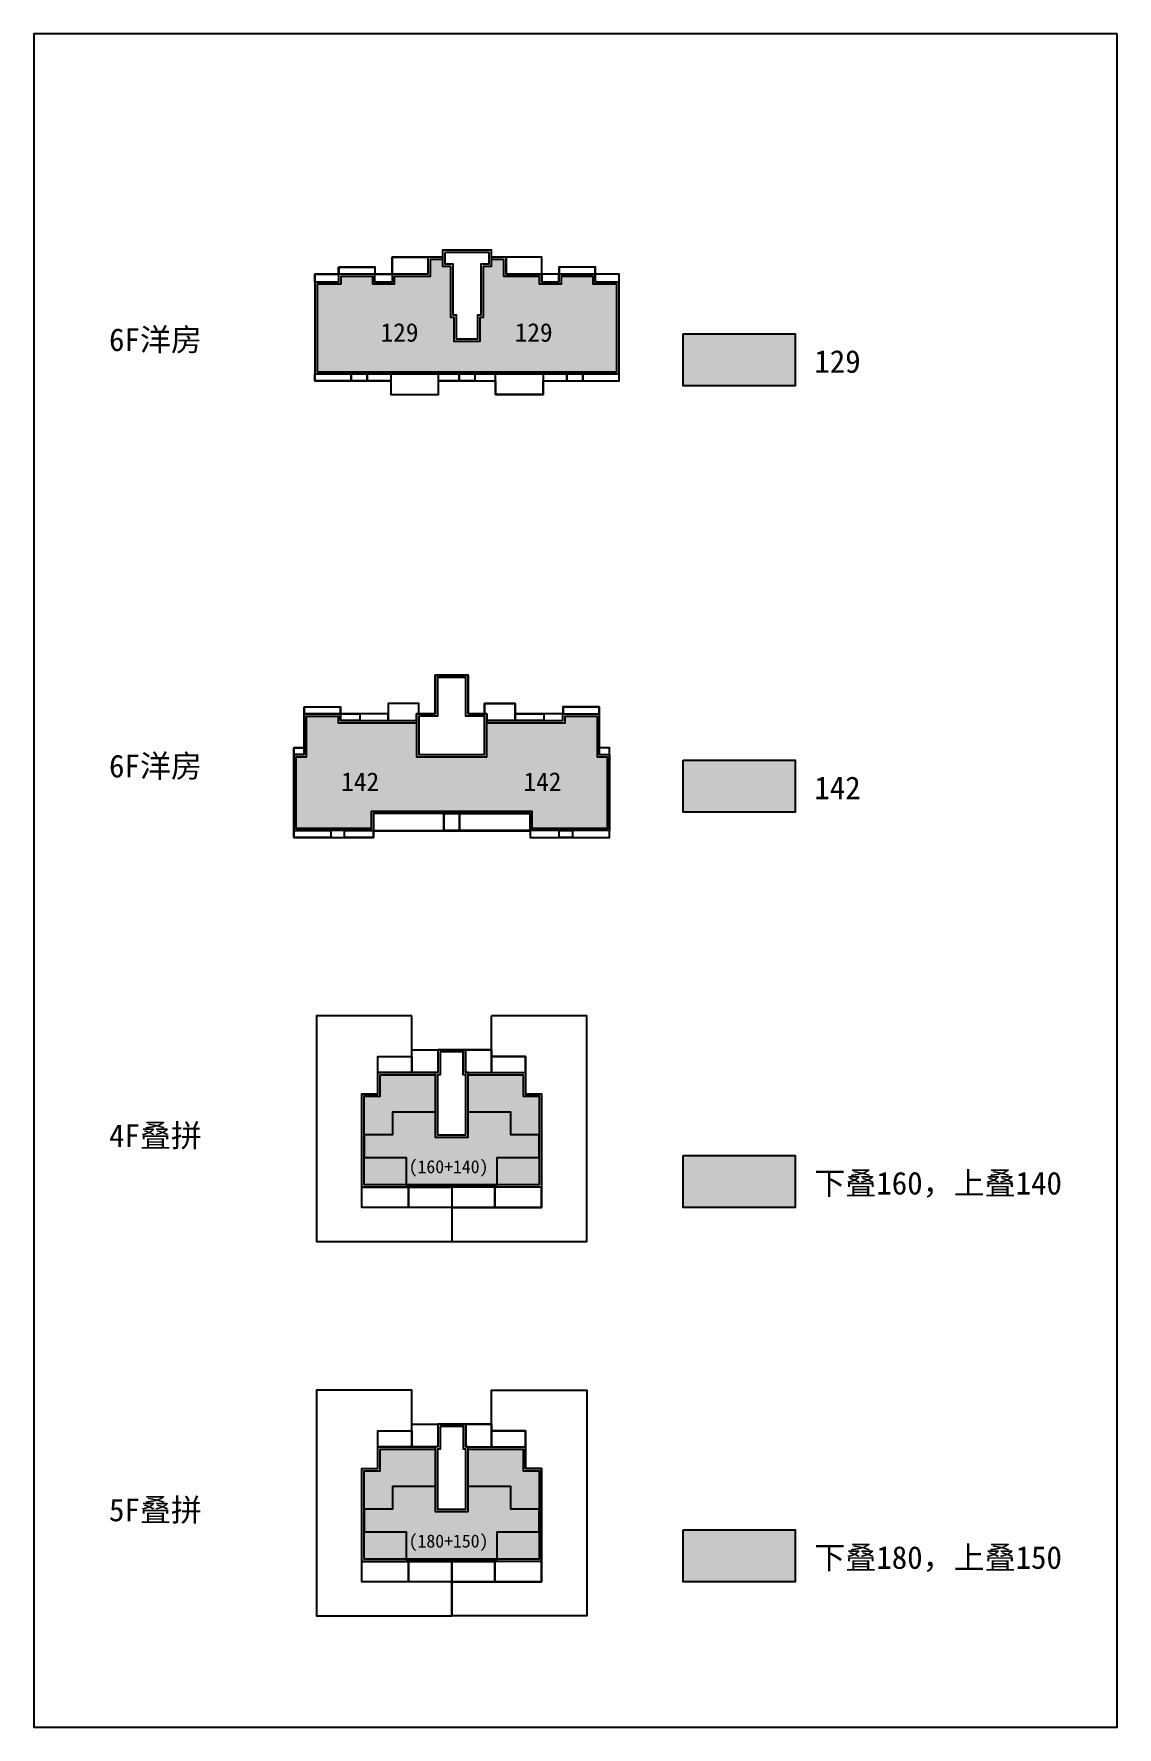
# Model space of a CAD drawing. Header units: millimetres. Extents: x -439850 to 440374, y 3556331 to 3581716.
# Drawn here: x 439507.4 to 439602.7, y 3581502.1 to 3581651.3 of the extents above; entities that cross this region are included whole.
import ezdxf
from ezdxf.enums import TextEntityAlignment as Align

# ---------------------------------------------------------------- set-up
doc = ezdxf.new("R2010")
doc.units = ezdxf.units.MM
doc.header["$LTSCALE"] = 1000
doc.header["$MEASUREMENT"] = 0
for name, color, linetype in [('DC调整', 1, 'Continuous'), ('建筑外轮廓线', 6, 'Continuous'), ('文字', 7, 'Continuous'), ('日照2', 6, 'Continuous'), ('标注', 7, 'Continuous'), ('道路', 7, 'Continuous')]:
    doc.layers.add(name, color=color, linetype=linetype)
doc.styles.add('-黑体', font='simhei.ttf')
doc.styles.add('样式 1', font='simhei.ttf')

msp = doc.modelspace()

# ---------------------------------------------------------------- texts
at = {"layer": '文字', "ltscale": 0.02, "style": '-黑体'}
for s, p in [('6F洋房', (439513.973, 3581623.374, -9.448)), ('129', (439576.077, 3581621.455, -9.448)), ('6F洋房', (439513.973, 3581585.804, -9.448)), ('142', (439576.077, 3581583.884, -9.448)), ('4F叠拼', (439513.973, 3581553.239, -9.448)), ('下叠160，上叠140', (439576.077, 3581549.048, -9.448)), ('5F叠拼', (439513.973, 3581520.253, -9.448)), ('下叠180，上叠150', (439576.077, 3581516.062, -9.448))]:
    msp.add_text(s, height=2, dxfattribs=at).set_placement(p)

# ---------------------------------------------------------------- blocks, each defined once
blk = doc.blocks.new('sagg21asa21fas')
at = {"ltscale": 0.02}
h = blk.add_hatch(color=40, dxfattribs=at)
h.dxf.hatch_style = 1
h.paths.add_polyline_path([(437140.67, 3586214.12), (437139.27, 3586214.12), (437139.27, 3586216.02), (437134.42, 3586216.02), (437134.42, 3586212.72), (437138.17, 3586212.72), (437138.17, 3586210.72), (437140.67, 3586210.72)])
h.paths.add_polyline_path([(437131.52, 3586216.02), (437126.67, 3586216.02), (437126.67, 3586214.12), (437125.27, 3586214.12), (437125.27, 3586210.72), (437127.77, 3586210.72), (437127.77, 3586212.72), (437131.52, 3586212.72)])
h.paths.add_polyline_path([(437140.67, 3586210.72), (437138.17, 3586210.72), (437138.17, 3586212.72), (437134.42, 3586212.72), (437134.42, 3586210.52), (437131.52, 3586210.52), (437131.52, 3586212.72), (437127.77, 3586212.72), (437127.77, 3586210.72), (437125.27, 3586210.72), (437125.27, 3586208.72), (437128.97, 3586208.72), (437128.97, 3586206.32), (437136.97, 3586206.32), (437136.97, 3586208.72), (437140.67, 3586208.72)])
h.paths.add_polyline_path([(437128.97, 3586208.72), (437125.27, 3586208.72), (437125.27, 3586206.32), (437128.97, 3586206.32)], flags=17)
h.paths.add_polyline_path([(437140.67, 3586208.72), (437136.97, 3586208.72), (437136.97, 3586206.32), (437140.67, 3586206.32)], flags=17)
h.paths.add_polyline_path([(437128.83, 3586206.87), (437136.95, 3586206.87), (437136.95, 3586208.98), (437128.83, 3586208.98)], flags=25)
at = {"color": 76, "ltscale": 0.02}
for p, q in [((437129.47, 3586218.22), (437129.47, 3586221.22)), ((437136.47, 3586218.22), (437136.47, 3586221.22)), ((437132.97, 3586206.12), (437132.97, 3586201.32))]:
    blk.add_line(p, q, dxfattribs=at)
blk.add_lwpolyline([(437129.47, 3586221.22), (437121.07, 3586221.22), (437121.07, 3586201.32), (437144.87, 3586201.32), (437144.87, 3586221.22), (437136.47, 3586221.22)], dxfattribs=at)
at = {"layer": '建筑外轮廓线', "color": 8}
for points in [[(437126.47, 3586217.62), (437129.47, 3586217.62), (437129.47, 3586216.22), (437126.47, 3586216.22)], [(437129.47, 3586218.22), (437131.74, 3586218.22), (437131.74, 3586216.22), (437129.47, 3586216.22)], [(437131.94, 3586218.02), (437131.94, 3586216.02), (437131.72, 3586216.02), (437131.72, 3586210.72), (437134.22, 3586210.72), (437134.22, 3586216.02), (437133.99, 3586216.02), (437133.99, 3586218.02)], [(437136.47, 3586218.22), (437134.19, 3586218.22), (437134.19, 3586216.22), (437136.47, 3586216.22)], [(437139.47, 3586217.62), (437136.47, 3586217.62), (437136.47, 3586216.22), (437139.47, 3586216.22)], [(437125.07, 3586206.12), (437129.17, 3586206.12), (437129.17, 3586204.32), (437125.07, 3586204.32)], [(437129.17, 3586206.12), (437132.97, 3586206.12), (437132.97, 3586204.32), (437129.17, 3586204.32)], [(437136.77, 3586206.12), (437132.97, 3586206.12), (437132.97, 3586204.32), (437136.77, 3586204.32)], [(437140.87, 3586206.12), (437136.77, 3586206.12), (437136.77, 3586204.32), (437140.87, 3586204.32)]]:
    blk.add_lwpolyline(points, close=True, dxfattribs=at)
at = {"layer": '建筑外轮廓线', "color": 6}
blk.add_lwpolyline([(437131.74, 3586218.22), (437131.74, 3586216.22), (437131.52, 3586216.22), (437131.52, 3586210.52), (437134.42, 3586210.52), (437134.42, 3586216.22), (437134.19, 3586216.22), (437134.19, 3586218.22)], close=True, dxfattribs=at)
blk.add_lwpolyline([(437134.42, 3586216.22), (437139.47, 3586216.22), (437139.47, 3586214.32), (437140.87, 3586214.32), (437140.87, 3586206.12), (437132.97, 3586206.12), (437125.07, 3586206.12), (437125.07, 3586214.32), (437126.47, 3586214.32), (437126.47, 3586216.22), (437131.52, 3586216.22)], dxfattribs=at)
at = {"layer": '建筑外轮廓线', "color": 8}
for points in [[(437134.42, 3586216.02), (437139.27, 3586216.02), (437139.27, 3586214.12), (437140.67, 3586214.12), (437140.67, 3586206.32), (437132.97, 3586206.32), (437125.27, 3586206.32), (437125.27, 3586214.12), (437126.67, 3586214.12), (437126.67, 3586216.02), (437131.52, 3586216.02)], [(437131.52, 3586212.72), (437127.77, 3586212.72), (437127.77, 3586210.72), (437125.27, 3586210.72), (437125.27, 3586208.72), (437128.97, 3586208.72), (437128.97, 3586206.32), (437136.97, 3586206.32), (437136.97, 3586208.72), (437140.67, 3586208.72), (437140.67, 3586210.72), (437138.17, 3586210.72), (437138.17, 3586212.72), (437134.42, 3586212.72)]]:
    blk.add_lwpolyline(points, dxfattribs=at)
at = {"layer": 'DC调整', "color": 3, "style": '样式 1'}
blk.add_text('(160+140)', height=1.147, dxfattribs=at).set_placement((437129.18, 3586207.34))
blk = doc.blocks.new('asfgghjl5463dsf')
at = {"ltscale": 0.02}
h = blk.add_hatch(color=211, dxfattribs=at)
h.dxf.hatch_style = 1
h.paths.add_polyline_path([(439644.73, 3581523.31), (439644.73, 3581521.31), (439647.23, 3581521.31), (439647.23, 3581524.71), (439645.83, 3581524.71), (439645.83, 3581526.61), (439640.98, 3581526.61), (439640.98, 3581523.31)])
h.paths.add_polyline_path([(439638.08, 3581523.31), (439638.08, 3581526.61), (439633.23, 3581526.61), (439633.23, 3581524.71), (439631.83, 3581524.71), (439631.83, 3581521.31), (439634.33, 3581521.31), (439634.33, 3581523.31)])
h.paths.add_polyline_path([(439638.08, 3581523.31), (439634.33, 3581523.31), (439634.33, 3581521.31), (439631.83, 3581521.31), (439631.83, 3581519.31), (439635.53, 3581519.31), (439635.53, 3581516.91), (439643.53, 3581516.91), (439643.53, 3581519.31), (439647.23, 3581519.31), (439647.23, 3581521.31), (439644.73, 3581521.31), (439644.73, 3581523.31), (439640.98, 3581523.31), (439640.98, 3581521.11), (439638.08, 3581521.11)])
h.paths.add_polyline_path([(439643.53, 3581516.91), (439647.23, 3581516.91), (439647.23, 3581519.31), (439643.53, 3581519.31)], flags=17)
h.paths.add_polyline_path([(439635.53, 3581519.31), (439631.83, 3581519.31), (439631.83, 3581516.91), (439635.53, 3581516.91)], flags=17)
h.paths.add_polyline_path([(439635.39, 3581517.46), (439643.52, 3581517.46), (439643.52, 3581519.58), (439635.39, 3581519.58)], flags=25)
at = {"color": 76, "ltscale": 0.02}
for points in [[(439635.73, 3581514.91), (439631.63, 3581514.91), (439631.63, 3581524.91), (439633.03, 3581524.91), (439633.03, 3581528.21), (439636.03, 3581528.21), (439636.03, 3581531.81), (439627.63, 3581531.81), (439627.63, 3581511.91), (439639.53, 3581511.91), (439639.53, 3581516.71), (439635.73, 3581516.71)], [(439643.33, 3581514.91), (439647.43, 3581514.91), (439647.43, 3581524.91), (439646.03, 3581524.91), (439646.03, 3581528.21), (439643.03, 3581528.21), (439643.03, 3581531.81), (439651.43, 3581531.81), (439651.43, 3581511.91), (439639.53, 3581511.91), (439639.53, 3581516.71), (439643.33, 3581516.71)]]:
    blk.add_lwpolyline(points, close=True, dxfattribs=at)
for points in [[(439643.03, 3581528.81), (439643.03, 3581531.81)], [(439639.53, 3581516.71), (439639.53, 3581511.91)]]:
    blk.add_lwpolyline(points, dxfattribs=at)
at = {"layer": '建筑外轮廓线', "color": 8}
for points in [[(439633.03, 3581528.21), (439636.03, 3581528.21), (439636.03, 3581526.81), (439633.03, 3581526.81)], [(439636.03, 3581528.81), (439638.31, 3581528.81), (439638.31, 3581526.81), (439636.03, 3581526.81)], [(439638.51, 3581528.61), (439638.51, 3581526.61), (439638.28, 3581526.61), (439638.28, 3581521.31), (439640.78, 3581521.31), (439640.78, 3581526.61), (439640.56, 3581526.61), (439640.56, 3581528.61)], [(439643.03, 3581528.81), (439640.76, 3581528.81), (439640.76, 3581526.81), (439643.03, 3581526.81)], [(439646.03, 3581528.21), (439643.03, 3581528.21), (439643.03, 3581526.81), (439646.03, 3581526.81)], [(439631.63, 3581516.71), (439635.73, 3581516.71), (439635.73, 3581514.91), (439631.63, 3581514.91)], [(439635.73, 3581516.71), (439639.53, 3581516.71), (439639.53, 3581514.91), (439635.73, 3581514.91)], [(439643.33, 3581516.71), (439639.53, 3581516.71), (439639.53, 3581514.91), (439643.33, 3581514.91)], [(439647.43, 3581516.71), (439643.33, 3581516.71), (439643.33, 3581514.91), (439647.43, 3581514.91)]]:
    blk.add_lwpolyline(points, close=True, dxfattribs=at)
at = {"layer": '建筑外轮廓线', "color": 6}
blk.add_lwpolyline([(439638.31, 3581528.81), (439638.31, 3581526.81), (439638.08, 3581526.81), (439638.08, 3581521.11), (439640.98, 3581521.11), (439640.98, 3581526.81), (439640.76, 3581526.81), (439640.76, 3581528.81)], close=True, dxfattribs=at)
blk.add_lwpolyline([(439640.98, 3581526.81), (439646.03, 3581526.81), (439646.03, 3581524.91), (439647.43, 3581524.91), (439647.43, 3581516.71), (439639.53, 3581516.71), (439631.63, 3581516.71), (439631.63, 3581524.91), (439633.03, 3581524.91), (439633.03, 3581526.81), (439638.08, 3581526.81)], dxfattribs=at)
at = {"layer": '建筑外轮廓线', "color": 8}
for points in [[(439640.98, 3581526.61), (439645.83, 3581526.61), (439645.83, 3581524.71), (439647.23, 3581524.71), (439647.23, 3581516.91), (439639.53, 3581516.91), (439631.83, 3581516.91), (439631.83, 3581524.71), (439633.23, 3581524.71), (439633.23, 3581526.61), (439638.08, 3581526.61)], [(439638.08, 3581523.31), (439634.33, 3581523.31), (439634.33, 3581521.31), (439631.83, 3581521.31), (439631.83, 3581519.31), (439635.53, 3581519.31), (439635.53, 3581516.91), (439643.53, 3581516.91), (439643.53, 3581519.31), (439647.23, 3581519.31), (439647.23, 3581521.31), (439644.73, 3581521.31), (439644.73, 3581523.31), (439640.98, 3581523.31)]]:
    blk.add_lwpolyline(points, dxfattribs=at)
at = {"layer": 'DC调整', "color": 3, "style": '样式 1'}
blk.add_text('(180+150)', height=1.147, dxfattribs=at).set_placement((439635.74, 3581517.94))
blk = doc.blocks.new('sagfghag5ag1asdfagsd')
at = {"ltscale": 0.02}
h = blk.add_hatch(color=121, dxfattribs=at)
h.dxf.hatch_style = 1
h.paths.add_polyline_path([(439529.79, 3580670), (439527.69, 3580670), (439527.69, 3580670.7), (439524.89, 3580670.7), (439524.89, 3580670), (439522.99, 3580670), (439522.99, 3580670.7), (439519.84, 3580670.7), (439519.84, 3580672.2), (439518.74, 3580672.2), (439518.74, 3580671.6), (439518.04, 3580671.6), (439518.04, 3580667.1), (439517.74, 3580667.1), (439517.74, 3580665), (439515.44, 3580665), (439515.44, 3580667.1), (439515.14, 3580667.1), (439515.14, 3580671.6), (439514.44, 3580671.6), (439514.44, 3580672.2), (439513.34, 3580672.2), (439513.34, 3580670.7), (439510.19, 3580670.7), (439510.19, 3580670), (439508.29, 3580670), (439508.29, 3580670.7), (439505.49, 3580670.7), (439505.49, 3580670), (439503.39, 3580670), (439503.39, 3580662.3), (439506.49, 3580662.3), (439516.59, 3580662.3), (439526.69, 3580662.3), (439529.79, 3580662.3)])
h.paths.add_polyline_path([(439520.29, 3580664.54), (439524.63, 3580664.53), (439524.64, 3580666.96), (439520.29, 3580666.97)], flags=24)
h.paths.add_polyline_path([(439508.48, 3580664.53), (439512.83, 3580664.54), (439512.82, 3580666.97), (439508.48, 3580666.96)], flags=24)
at = {"layer": '建筑外轮廓线', "color": 6}
blk.add_lwpolyline([(439516.59, 3580673), (439514.44, 3580673), (439514.44, 3580672.4), (439513.14, 3580672.4), (439513.14, 3580670.9), (439509.99, 3580670.9), (439509.99, 3580670.2), (439508.49, 3580670.2), (439508.49, 3580670.9), (439505.29, 3580670.9), (439505.29, 3580670.2), (439503.19, 3580670.2), (439503.19, 3580662.1), (439506.49, 3580662.1), (439516.59, 3580662.1), (439526.69, 3580662.1), (439529.99, 3580662.1), (439529.99, 3580670.2), (439527.89, 3580670.2), (439527.89, 3580670.9), (439524.69, 3580670.9), (439524.69, 3580670.2), (439523.19, 3580670.2), (439523.19, 3580670.9), (439520.04, 3580670.9), (439520.04, 3580672.4), (439518.74, 3580672.4), (439518.74, 3580673), (439516.59, 3580673)], dxfattribs=at)
at = {"layer": '建筑外轮廓线', "color": 8}
for points in [[(439509.99, 3580670.9), (439509.99, 3580672.4), (439513.14, 3580672.4), (439513.14, 3580670.9)], [(439514.64, 3580672.8), (439514.64, 3580671.8), (439515.34, 3580671.8), (439515.34, 3580667.3), (439515.64, 3580667.3), (439515.64, 3580665.2), (439517.54, 3580665.2), (439517.54, 3580667.3), (439517.84, 3580667.3), (439517.84, 3580671.8), (439518.54, 3580671.8), (439518.54, 3580672.8)], [(439523.19, 3580670.9), (439523.19, 3580672.4), (439520.04, 3580672.4), (439520.04, 3580670.9)], [(439503.19, 3580670.9), (439505.29, 3580670.9), (439505.29, 3580670.2), (439503.19, 3580670.2)], [(439505.29, 3580671.5), (439508.49, 3580671.5), (439508.49, 3580670.9), (439505.29, 3580670.9)], [(439508.49, 3580670.9), (439509.99, 3580670.9), (439509.99, 3580670.2), (439508.49, 3580670.2)], [(439524.69, 3580670.9), (439523.19, 3580670.9), (439523.19, 3580670.2), (439524.69, 3580670.2)], [(439527.89, 3580671.5), (439524.69, 3580671.5), (439524.69, 3580670.9), (439527.89, 3580670.9)], [(439529.99, 3580670.9), (439527.89, 3580670.9), (439527.89, 3580670.2), (439529.99, 3580670.2)], [(439503.19, 3580662.1), (439506.39, 3580662.1), (439506.39, 3580661.5), (439503.19, 3580661.5)], [(439506.39, 3580662.1), (439507.79, 3580662.1), (439507.79, 3580661.5), (439506.39, 3580661.5)], [(439507.79, 3580662.1), (439509.89, 3580662.1), (439509.89, 3580661.5), (439507.79, 3580661.5)], [(439509.89, 3580662.1), (439509.89, 3580660.3), (439514.09, 3580660.3), (439514.09, 3580662.1)], [(439514.09, 3580662.1), (439515.89, 3580662.1), (439515.89, 3580661.5), (439514.09, 3580661.5)], [(439515.89, 3580662.1), (439517.29, 3580662.1), (439517.29, 3580661.5), (439515.89, 3580661.5)], [(439519.09, 3580662.1), (439517.29, 3580662.1), (439517.29, 3580661.5), (439519.09, 3580661.5)], [(439523.29, 3580662.1), (439523.29, 3580660.3), (439519.09, 3580660.3), (439519.09, 3580662.1)], [(439525.39, 3580662.1), (439523.29, 3580662.1), (439523.29, 3580661.5), (439525.39, 3580661.5)], [(439526.79, 3580662.1), (439525.39, 3580662.1), (439525.39, 3580661.5), (439526.79, 3580661.5)], [(439529.99, 3580662.1), (439526.79, 3580662.1), (439526.79, 3580661.5), (439529.99, 3580661.5)]]:
    blk.add_lwpolyline(points, close=True, dxfattribs=at)
at = {"layer": '建筑外轮廓线', "color": 6}
blk.add_lwpolyline([(439514.44, 3580673), (439514.44, 3580671.6), (439515.14, 3580671.6), (439515.14, 3580667.1), (439515.44, 3580667.1), (439515.44, 3580665), (439517.74, 3580665), (439517.74, 3580667.1), (439518.04, 3580667.1), (439518.04, 3580671.6), (439518.74, 3580671.6), (439518.74, 3580673)], close=True, dxfattribs=at)
at = {"layer": '建筑外轮廓线', "color": 8}
blk.add_lwpolyline([(439514.44, 3580672.2), (439513.34, 3580672.2), (439513.34, 3580670.7), (439510.19, 3580670.7), (439510.19, 3580670), (439508.29, 3580670), (439508.29, 3580670.7), (439505.49, 3580670.7), (439505.49, 3580670), (439503.39, 3580670), (439503.39, 3580662.3), (439506.49, 3580662.3), (439516.59, 3580662.3), (439526.69, 3580662.3), (439529.79, 3580662.3), (439529.79, 3580670), (439527.69, 3580670), (439527.69, 3580670.7), (439524.89, 3580670.7), (439524.89, 3580670), (439522.99, 3580670), (439522.99, 3580670.7), (439519.84, 3580670.7), (439519.84, 3580672.2), (439518.74, 3580672.2)], dxfattribs=at)
at = {"layer": '建筑外轮廓线', "color": 3, "style": '样式 1'}
for rotation, p in [(0.1132, (439510.65, 3580665.76)), (359.8868, (439522.46, 3580665.76))]:
    blk.add_text('129', height=1.638, rotation=rotation, dxfattribs=at).set_placement(p, align=Align.MIDDLE_CENTER)
blk = doc.blocks.new('agdfhafdgasfaf')
at = {"ltscale": 0.02}
h = blk.add_hatch(color=31, dxfattribs=at)
h.dxf.hatch_style = 1
h.paths.add_polyline_path([(439567.91, 3580675.68), (439567.01, 3580675.68), (439567.01, 3580679.28), (439564.21, 3580679.28), (439564.21, 3580678.68), (439559.81, 3580678.68), (439557.31, 3580678.68), (439557.31, 3580675.68), (439551.11, 3580675.68), (439551.11, 3580678.68), (439548.61, 3580678.68), (439544.21, 3580678.68), (439544.21, 3580679.28), (439541.41, 3580679.28), (439541.41, 3580675.68), (439540.51, 3580675.68), (439540.51, 3580669.38), (439547.11, 3580669.38), (439547.11, 3580670.88), (439561.31, 3580670.88), (439561.31, 3580669.38), (439567.91, 3580669.38)])
h.paths.add_polyline_path([(439560.04, 3580672.27), (439564.37, 3580672.3), (439564.36, 3580674.7), (439560.03, 3580674.68)], flags=24)
h.paths.add_polyline_path([(439543.98, 3580672.3), (439548.31, 3580672.27), (439548.32, 3580674.68), (439543.99, 3580674.7)], flags=24)
at = {"layer": '建筑外轮廓线', "color": 6}
blk.add_lwpolyline([(439540.31, 3580675.88), (439541.21, 3580675.88), (439541.21, 3580679.48), (439544.41, 3580679.48), (439544.41, 3580678.88), (439548.61, 3580678.88), (439551.11, 3580678.88), (439551.11, 3580679.48), (439551.11, 3580679.48), (439552.76, 3580679.48), (439552.76, 3580682.88), (439555.66, 3580682.88), (439555.66, 3580679.48), (439557.31, 3580679.48), (439557.31, 3580679.48), (439557.31, 3580679.48), (439557.31, 3580678.88), (439559.81, 3580678.88), (439564.01, 3580678.88), (439564.01, 3580679.48), (439567.21, 3580679.48), (439567.21, 3580675.88), (439568.11, 3580675.88), (439568.11, 3580669.18), (439561.11, 3580669.18), (439561.11, 3580670.68), (439561.11, 3580670.68), (439547.31, 3580670.68), (439547.31, 3580669.18), (439547.31, 3580669.18), (439540.31, 3580669.18), (439540.31, 3580675.88)], dxfattribs=at)
blk.add_lwpolyline([(439551.11, 3580679.48), (439551.11, 3580675.68), (439557.31, 3580675.68), (439557.31, 3580679.48), (439555.66, 3580679.48), (439555.66, 3580682.88), (439552.76, 3580682.88), (439552.76, 3580679.48)], close=True, dxfattribs=at)
at = {"layer": '建筑外轮廓线', "color": 8}
for points in [[(439551.31, 3580679.28), (439551.31, 3580675.88), (439557.11, 3580675.88), (439557.11, 3580679.28), (439555.46, 3580679.28), (439555.46, 3580682.68), (439552.96, 3580682.68), (439552.96, 3580679.28)], [(439541.21, 3580680.08), (439544.41, 3580680.08), (439544.41, 3580679.48), (439541.21, 3580679.48)], [(439567.21, 3580680.08), (439564.01, 3580680.08), (439564.01, 3580679.48), (439567.21, 3580679.48)], [(439544.41, 3580679.48), (439546.11, 3580679.48), (439546.11, 3580678.88), (439544.41, 3580678.88)], [(439546.11, 3580678.88), (439548.61, 3580678.88), (439548.61, 3580679.48), (439546.11, 3580679.48)], [(439562.31, 3580678.88), (439559.81, 3580678.88), (439559.81, 3580679.48), (439562.31, 3580679.48)], [(439564.01, 3580679.48), (439562.31, 3580679.48), (439562.31, 3580678.88), (439564.01, 3580678.88)], [(439540.31, 3580676.48), (439541.21, 3580676.48), (439541.21, 3580675.88), (439540.31, 3580675.88)], [(439568.11, 3580676.48), (439567.21, 3580676.48), (439567.21, 3580675.88), (439568.11, 3580675.88)], [(439553.51, 3580670.68), (439547.31, 3580670.68), (439547.31, 3580669.18), (439553.51, 3580669.18)], [(439553.51, 3580669.18), (439554.91, 3580669.18), (439554.91, 3580670.68), (439553.51, 3580670.68)], [(439554.91, 3580669.18), (439553.51, 3580669.18), (439553.51, 3580670.68), (439554.91, 3580670.68)], [(439554.91, 3580670.68), (439561.11, 3580670.68), (439561.11, 3580669.18), (439554.91, 3580669.18)], [(439540.31, 3580669.18), (439543.56, 3580669.18), (439543.56, 3580668.58), (439540.31, 3580668.58)], [(439543.56, 3580668.58), (439544.76, 3580668.58), (439544.76, 3580669.18), (439543.56, 3580669.18)], [(439544.76, 3580669.18), (439547.31, 3580669.18), (439547.31, 3580668.58), (439544.76, 3580668.58)], [(439563.66, 3580669.18), (439561.11, 3580669.18), (439561.11, 3580668.58), (439563.66, 3580668.58)], [(439564.86, 3580668.58), (439563.66, 3580668.58), (439563.66, 3580669.18), (439564.86, 3580669.18)], [(439568.11, 3580669.18), (439564.86, 3580669.18), (439564.86, 3580668.58), (439568.11, 3580668.58)]]:
    blk.add_lwpolyline(points, close=True, dxfattribs=at)
for points in [[(439551.31, 3580680.38), (439548.61, 3580680.38), (439548.61, 3580679.48), (439548.61, 3580678.88), (439551.11, 3580678.88), (439551.11, 3580678.88), (439551.11, 3580679.48), (439551.31, 3580679.48), (439551.31, 3580680.38)], [(439557.11, 3580680.38), (439559.81, 3580680.38), (439559.81, 3580679.48), (439559.81, 3580678.88), (439557.31, 3580678.88), (439557.31, 3580678.88), (439557.31, 3580679.48), (439557.11, 3580679.48), (439557.11, 3580680.38)], [(439557.11, 3580680.38), (439559.81, 3580680.38), (439559.81, 3580679.48), (439559.81, 3580678.88), (439557.31, 3580678.88), (439557.31, 3580678.88), (439557.31, 3580679.48), (439557.11, 3580679.48), (439557.11, 3580680.38)], [(439557.31, 3580678.68), (439559.81, 3580678.68), (439564.21, 3580678.68), (439564.21, 3580679.28), (439567.01, 3580679.28), (439567.01, 3580675.68), (439567.91, 3580675.68), (439567.91, 3580669.38), (439561.31, 3580669.38), (439561.31, 3580670.88), (439547.11, 3580670.88), (439547.11, 3580669.38), (439540.51, 3580669.38), (439540.51, 3580675.68), (439541.41, 3580675.68), (439541.41, 3580679.28), (439544.21, 3580679.28), (439544.21, 3580678.68), (439548.61, 3580678.68), (439551.11, 3580678.68)]]:
    blk.add_lwpolyline(points, dxfattribs=at)
at = {"layer": '建筑外轮廓线', "color": 3, "style": '样式 1'}
for rotation, p in [(359.7025, (439546.15, 3580673.5)), (0.2975, (439562.2, 3580673.5))]:
    blk.add_text('142', height=1.638, rotation=rotation, dxfattribs=at).set_placement(p, align=Align.MIDDLE_CENTER)

# ---------------------------------------------------------------- hatches: boundary and pattern name
at = {"ltscale": 0.02}
h = msp.add_hatch(color=121, dxfattribs=at)
h.dxf.hatch_style = 1
h.paths.add_polyline_path([(439574.396, 3581620.308), (439574.396, 3581624.9), (439564.528, 3581624.9), (439564.528, 3581620.308)])
h = msp.add_hatch(color=31, dxfattribs=at)
h.dxf.hatch_style = 1
h.paths.add_polyline_path([(439574.396, 3581582.737), (439574.396, 3581587.33), (439564.528, 3581587.33), (439564.528, 3581582.737)])
h = msp.add_hatch(color=40, dxfattribs=at)
h.dxf.hatch_style = 1
h.paths.add_polyline_path([(439574.396, 3581547.901), (439574.396, 3581552.494), (439564.528, 3581552.494), (439564.528, 3581547.901)])
h = msp.add_hatch(color=221, dxfattribs=at)
h.dxf.hatch_style = 1
h.paths.add_polyline_path([(439574.396, 3581514.915), (439574.396, 3581519.507), (439564.528, 3581519.507), (439564.528, 3581514.915)])

# ---------------------------------------------------------------- linework, layer by layer
at = {"layer": '日照2', "color": 4, "ltscale": 0.02}
for points in [[(439543.345, 3581632.252), (439543.345, 3581631.652), (439538.895, 3581631.652), (439538.895, 3581630.152), (439537.395, 3581630.152), (439537.395, 3581630.752), (439534.195, 3581630.752), (439534.195, 3581630.152), (439532.095, 3581630.152), (439532.095, 3581620.752), (439538.795, 3581620.752), (439538.795, 3581619.552), (439542.995, 3581619.552), (439542.995, 3581620.752), (439547.995, 3581620.752), (439547.995, 3581619.552), (439552.195, 3581619.552), (439552.195, 3581620.752), (439558.895, 3581620.752), (439558.895, 3581630.152), (439556.795, 3581630.152), (439556.795, 3581630.752), (439553.595, 3581630.752), (439553.595, 3581630.152), (439552.095, 3581630.152), (439552.095, 3581631.652), (439547.645, 3581631.652), (439547.645, 3581632.252)], [(439542.697, 3581594.805), (439542.697, 3581591.405), (439541.247, 3581591.405), (439541.247, 3581592.305), (439538.547, 3581592.305), (439538.547, 3581591.405), (439534.347, 3581591.405), (439534.347, 3581592.005), (439531.147, 3581592.005), (439531.147, 3581588.405), (439530.247, 3581588.405), (439530.247, 3581580.505), (439537.247, 3581580.505), (439537.247, 3581581.105), (439551.047, 3581581.105), (439551.047, 3581580.505), (439558.047, 3581580.505), (439558.047, 3581588.405), (439557.147, 3581588.405), (439557.147, 3581592.005), (439553.947, 3581592.005), (439553.947, 3581591.405), (439549.747, 3581591.405), (439549.747, 3581592.305), (439547.047, 3581592.305), (439547.047, 3581591.405), (439545.597, 3581591.405), (439545.597, 3581594.805)], [(439544.147, 3581547.901), (439540.347, 3581547.901), (439536.247, 3581547.901), (439536.247, 3581549.701), (439536.247, 3581557.901), (439537.647, 3581557.901), (439537.647, 3581559.801), (439537.647, 3581561.201), (439540.647, 3581561.201), (439540.647, 3581561.801), (439542.922, 3581561.801), (439545.372, 3581561.801), (439547.647, 3581561.801), (439547.647, 3581561.201), (439550.647, 3581561.201), (439550.647, 3581559.801), (439550.647, 3581557.901), (439552.047, 3581557.901), (439552.047, 3581549.701), (439552.047, 3581547.901), (439547.947, 3581547.901)], [(439544.147, 3581514.915), (439540.347, 3581514.915), (439536.247, 3581514.915), (439536.247, 3581516.715), (439536.247, 3581524.915), (439537.647, 3581524.915), (439537.647, 3581526.815), (439537.647, 3581528.215), (439540.647, 3581528.215), (439540.647, 3581528.815), (439542.922, 3581528.815), (439545.372, 3581528.815), (439547.647, 3581528.815), (439547.647, 3581528.215), (439550.647, 3581528.215), (439550.647, 3581526.815), (439550.647, 3581524.915), (439552.047, 3581524.915), (439552.047, 3581516.715), (439552.047, 3581514.915), (439547.947, 3581514.915)]]:
    msp.add_lwpolyline(points, close=True, dxfattribs=at)
at = {"layer": '标注', "color": 0, "ltscale": 0.02}
for points in [[(439564.528, 3581624.9), (439574.396, 3581624.9), (439574.396, 3581620.308), (439564.528, 3581620.308)], [(439564.528, 3581587.33), (439574.396, 3581587.33), (439574.396, 3581582.737), (439564.528, 3581582.737)], [(439564.528, 3581552.494), (439574.396, 3581552.494), (439574.396, 3581547.901), (439564.528, 3581547.901)], [(439564.528, 3581519.507), (439574.396, 3581519.507), (439574.396, 3581514.915), (439564.528, 3581514.915)]]:
    msp.add_lwpolyline(points, close=True, dxfattribs=at)
at = {"layer": '道路', "color": 1, "ltscale": 0.02}
msp.add_lwpolyline([(439602.74, 3581651.321), (439507.355, 3581651.321), (439507.355, 3581502.114), (439602.74, 3581502.114)], close=True, dxfattribs=at)

# ---------------------------------------------------------------- block references
at = {"layer": '建筑外轮廓线', "color": 145}
for name, p in [('sagfghag5ag1asdfagsd', (28.901, 959.252)), ('agdfhafdgasfaf', (-10.064, 911.93))]:
    msp.add_blockref(name, p, dxfattribs=at)
at = {"layer": '建筑外轮廓线', "color": 3}
msp.add_blockref('sagg21asa21fas', (2411.177, -4656.414), dxfattribs=at)
at = {"layer": '建筑外轮廓线', "color": 4}
msp.add_blockref('asfgghjl5463dsf', (-95.384, 0), dxfattribs=at)

msp.set_redraw_order([(e.dxf.handle, doc.entitydb.next_handle()) for e in msp.query("TEXT MTEXT ATTDEF DIMENSION ARC_DIMENSION")])  # texts and dimensions are drawn at this point

doc.saveas('drawing.dxf')
